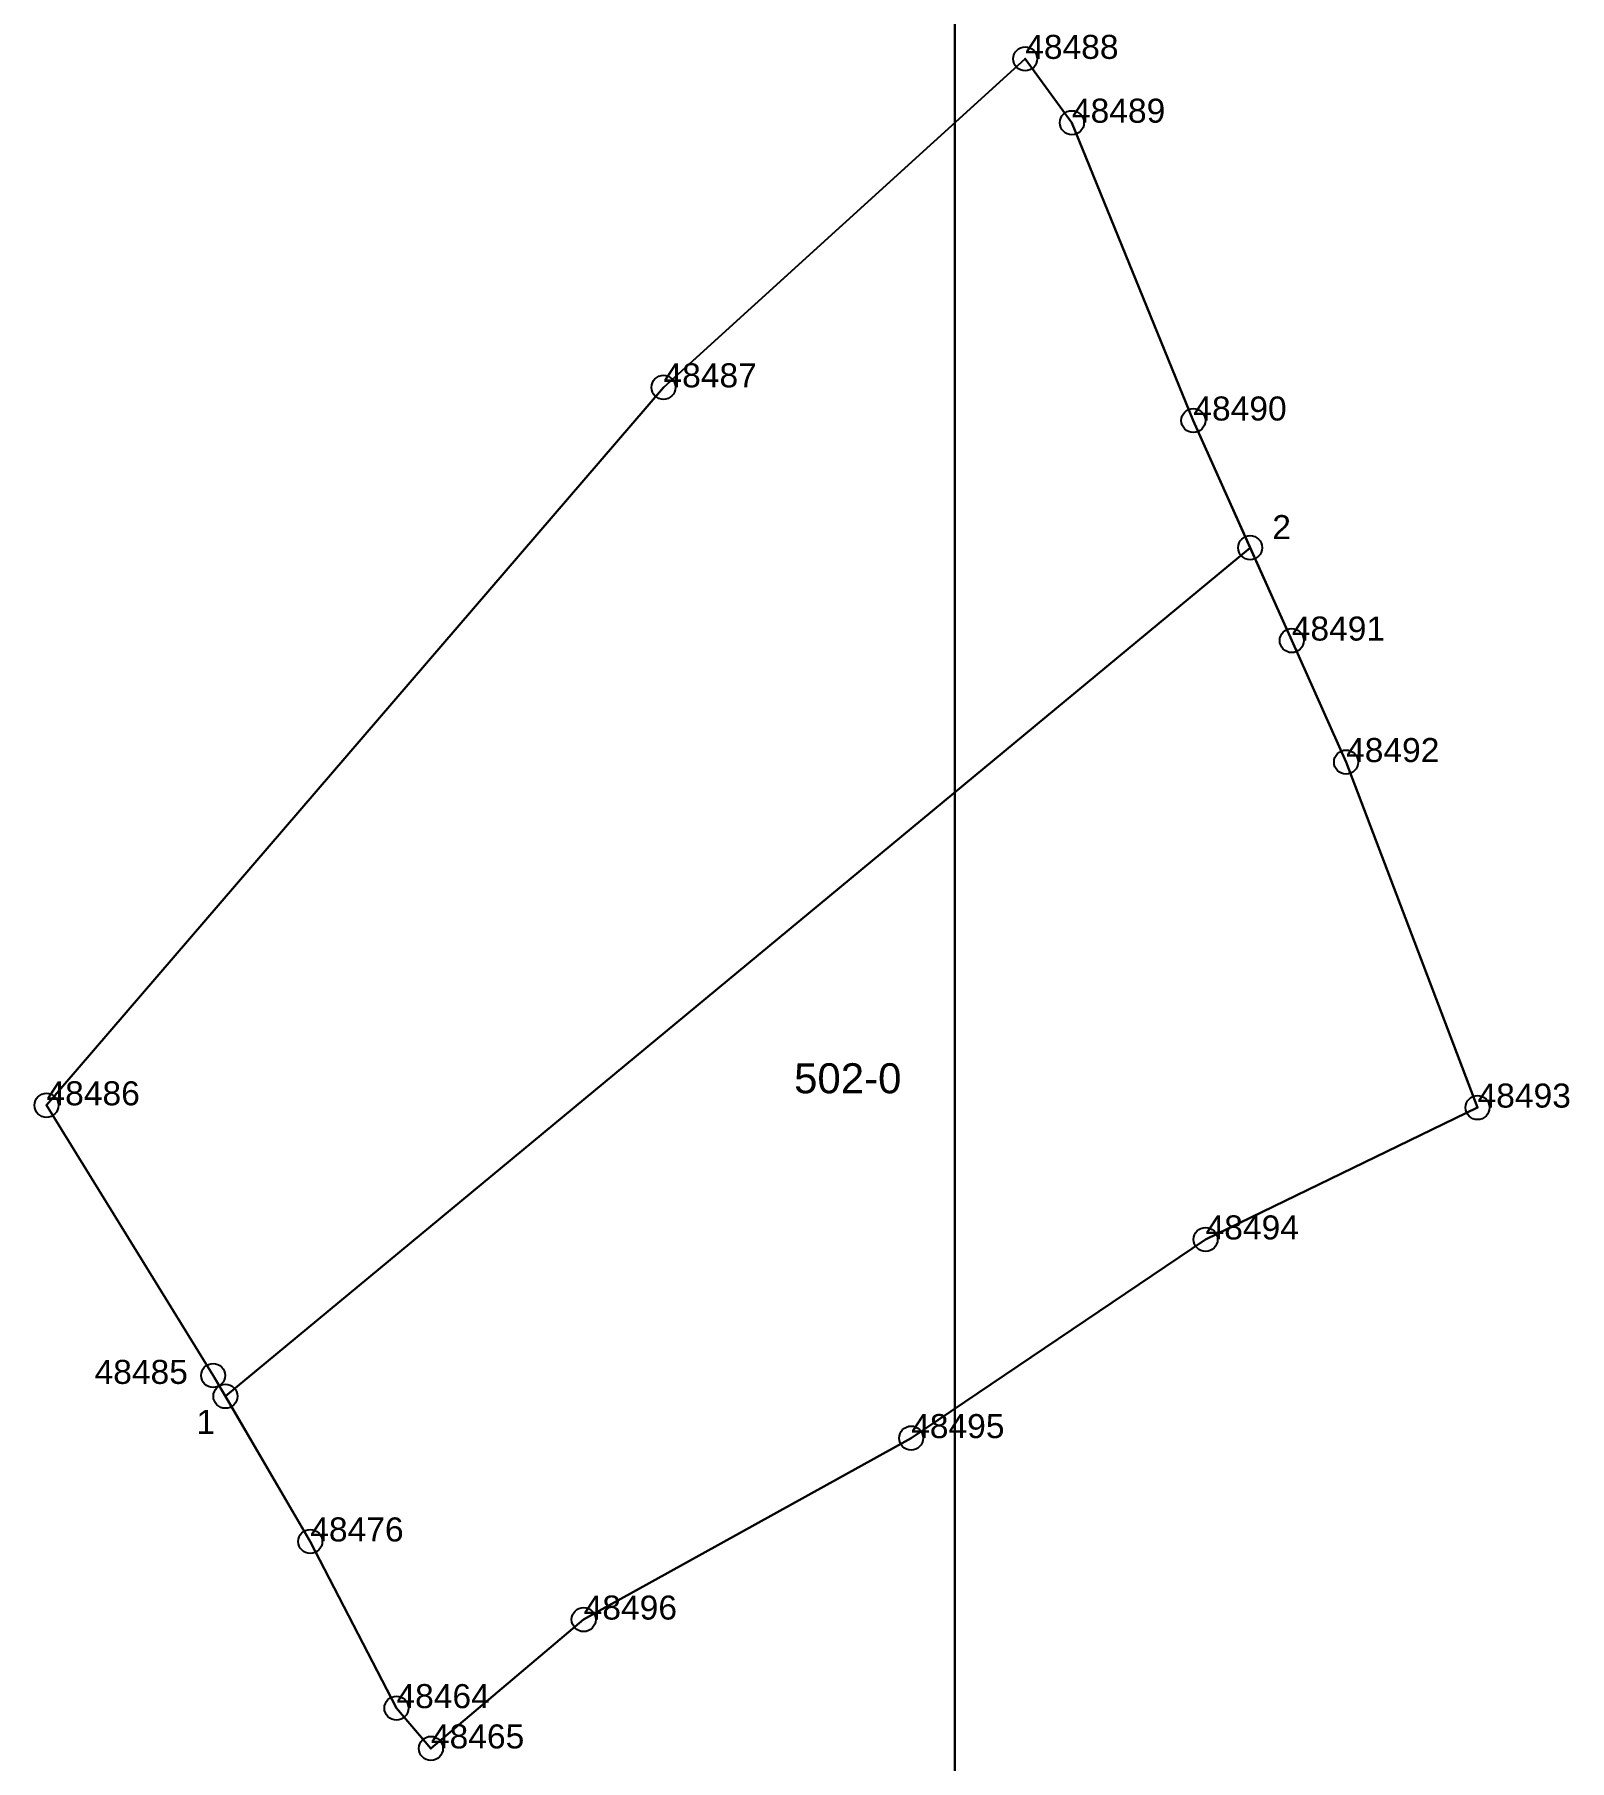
# Model space of a CAD drawing. Header units: feet. Extents: x 7508000 to 7512000, y 4688000 to 4692000.
# Drawn here: x 7509923.4 to 7510051.2, y 4690028.5 to 4690172.1 of the extents above; entities that cross this region are included whole.
import ezdxf

# ---------------------------------------------------------------- set-up
doc = ezdxf.new("R2010")
doc.units = ezdxf.units.FT
doc.header["$MEASUREMENT"] = 0
doc.header["$PDMODE"] = 32
doc.header["$PDSIZE"] = 2
doc.layers.get('0').update_dxf_attribs({"linetype": 'CONTINUOUS'})
for name, color, linetype in [('Nr e Pikave Gjeodezike te Parceles Baze', 7, 'CONTINUOUS'), ('Nr Parceles Baze', 7, 'CONTINUOUS'), ('Ortofoto_2012', 7, 'CONTINUOUS'), ('Parcela Baze', 7, 'CONTINUOUS'), ('Pikat', 7, 'CONTINUOUS')]:
    doc.layers.add(name, color=color, linetype=linetype)
doc.styles.get("Standard").update_dxf_attribs({"font": 'arial.ttf'})
picture_1 = doc.add_image_def('image2.ecw', size_in_pixel=(10000, 10000))
picture_2 = doc.add_image_def('image3.ecw', size_in_pixel=(10000, 10000))

msp = doc.modelspace()

# ---------------------------------------------------------------- texts
at = {"color": 2, "linetype": 'Continuous', "char_height": 2, "attachment_point": 1}
for s, insert in [('2', (7510026.42, 4690132.11)), ('1', (7509936.9, 4690057.66))]:
    msp.add_mtext_dynamic_manual_height_columns(s, width=1.5689, gutter_width=1, heights=[0], dxfattribs=dict(at, insert=insert))
at = {"layer": 'Nr e Pikave Gjeodezike te Parceles Baze', "color": 2}
for s, p in [('48488', (7510005.86, 4690170.07)), ('48489', (7510009.75, 4690164.76)), ('48487', (7509975.76, 4690142.74)), ('48490', (7510019.85, 4690139.98)), ('48491', (7510028.04, 4690121.67)), ('48492', (7510032.56, 4690111.56)), ('48486', (7509924.42, 4690083)), ('48493', (7510043.5, 4690082.81)), ('48494', (7510020.87, 4690071.84)), ('48485', (7509928.42, 4690059.82)), ('48495', (7509996.37, 4690055.31)), ('48476', (7509946.37, 4690046.71)), ('48496', (7509969.12, 4690040.21)), ('48464', (7509953.54, 4690032.84)), ('48465', (7509956.41, 4690029.49))]:
    msp.add_text(s, height=2, dxfattribs=at).set_placement(p)
at = {"layer": 'Nr Parceles Baze', "color": 2}
msp.add_text('502-0', height=2.5, dxfattribs=at).set_placement((7509986.63, 4690084))

# ---------------------------------------------------------------- linework, layer by layer
at = {"color": 2, "linetype": 'Continuous'}
msp.add_lwpolyline([(7510024.58, 4690129.4), (7510019.85, 4690139.98), (7510009.75, 4690164.76), (7510005.86, 4690170.07), (7509975.76, 4690142.74), (7509924.42, 4690083), (7509938.29, 4690060.52), (7509939.31, 4690058.79), (7510024.58, 4690129.4)], dxfattribs=at)
msp.add_lwpolyline([(7510024.58, 4690129.4), (7509939.31, 4690058.79), (7509946.37, 4690046.71), (7509953.54, 4690032.84), (7509956.41, 4690029.49), (7509969.12, 4690040.21), (7509996.37, 4690055.31), (7510020.87, 4690071.84), (7510043.5, 4690082.81), (7510032.56, 4690111.56), (7510028.04, 4690121.67)], close=True, dxfattribs=at)
for p in [(7510024.58, 4690129.4), (7509939.31, 4690058.79)]:
    msp.add_point(p, dxfattribs=at)
at = {"layer": 'Parcela Baze', "color": 2}
msp.add_lwpolyline([(7509946.37, 4690046.71), (7509938.29, 4690060.52), (7509924.42, 4690083), (7509975.76, 4690142.74), (7510005.86, 4690170.07), (7510009.75, 4690164.76), (7510019.85, 4690139.98), (7510028.04, 4690121.67), (7510032.56, 4690111.56), (7510043.5, 4690082.81), (7510020.87, 4690071.84), (7509996.37, 4690055.31), (7509969.12, 4690040.21), (7509956.41, 4690029.49), (7509953.54, 4690032.84), (7509946.37, 4690046.71)], dxfattribs=at)
at = {"layer": 'Pikat', "color": 2}
for p in [(7510005.86, 4690170.07), (7510009.75, 4690164.76), (7509975.76, 4690142.74), (7510019.85, 4690139.98), (7510028.04, 4690121.67), (7510032.56, 4690111.56), (7509924.42, 4690083), (7510043.5, 4690082.81), (7510020.87, 4690071.84), (7509938.29, 4690060.52), (7509996.37, 4690055.31), (7509946.37, 4690046.71), (7509969.12, 4690040.21), (7509953.54, 4690032.84), (7509956.41, 4690029.49)]:
    msp.add_point(p, dxfattribs=at)

msp.set_redraw_order([(e.dxf.handle, doc.entitydb.next_handle()) for e in msp.query("TEXT MTEXT ATTDEF DIMENSION ARC_DIMENSION")])  # texts and dimensions are drawn at this point

# ---------------------------------------------------------------- pictures from other files: only their frames are drawn
at = {"layer": 'Ortofoto_2012'}
image = msp.add_image(picture_1, insert=(7508000, 4690000), size_in_units=(2000, 2000), dxfattribs=at)
image.dxf.flags = 7
image = msp.add_image(picture_2, insert=(7510000, 4690000), size_in_units=(2000, 2000), dxfattribs=at)
image.dxf.flags = 7

doc.saveas('drawing.dxf')
